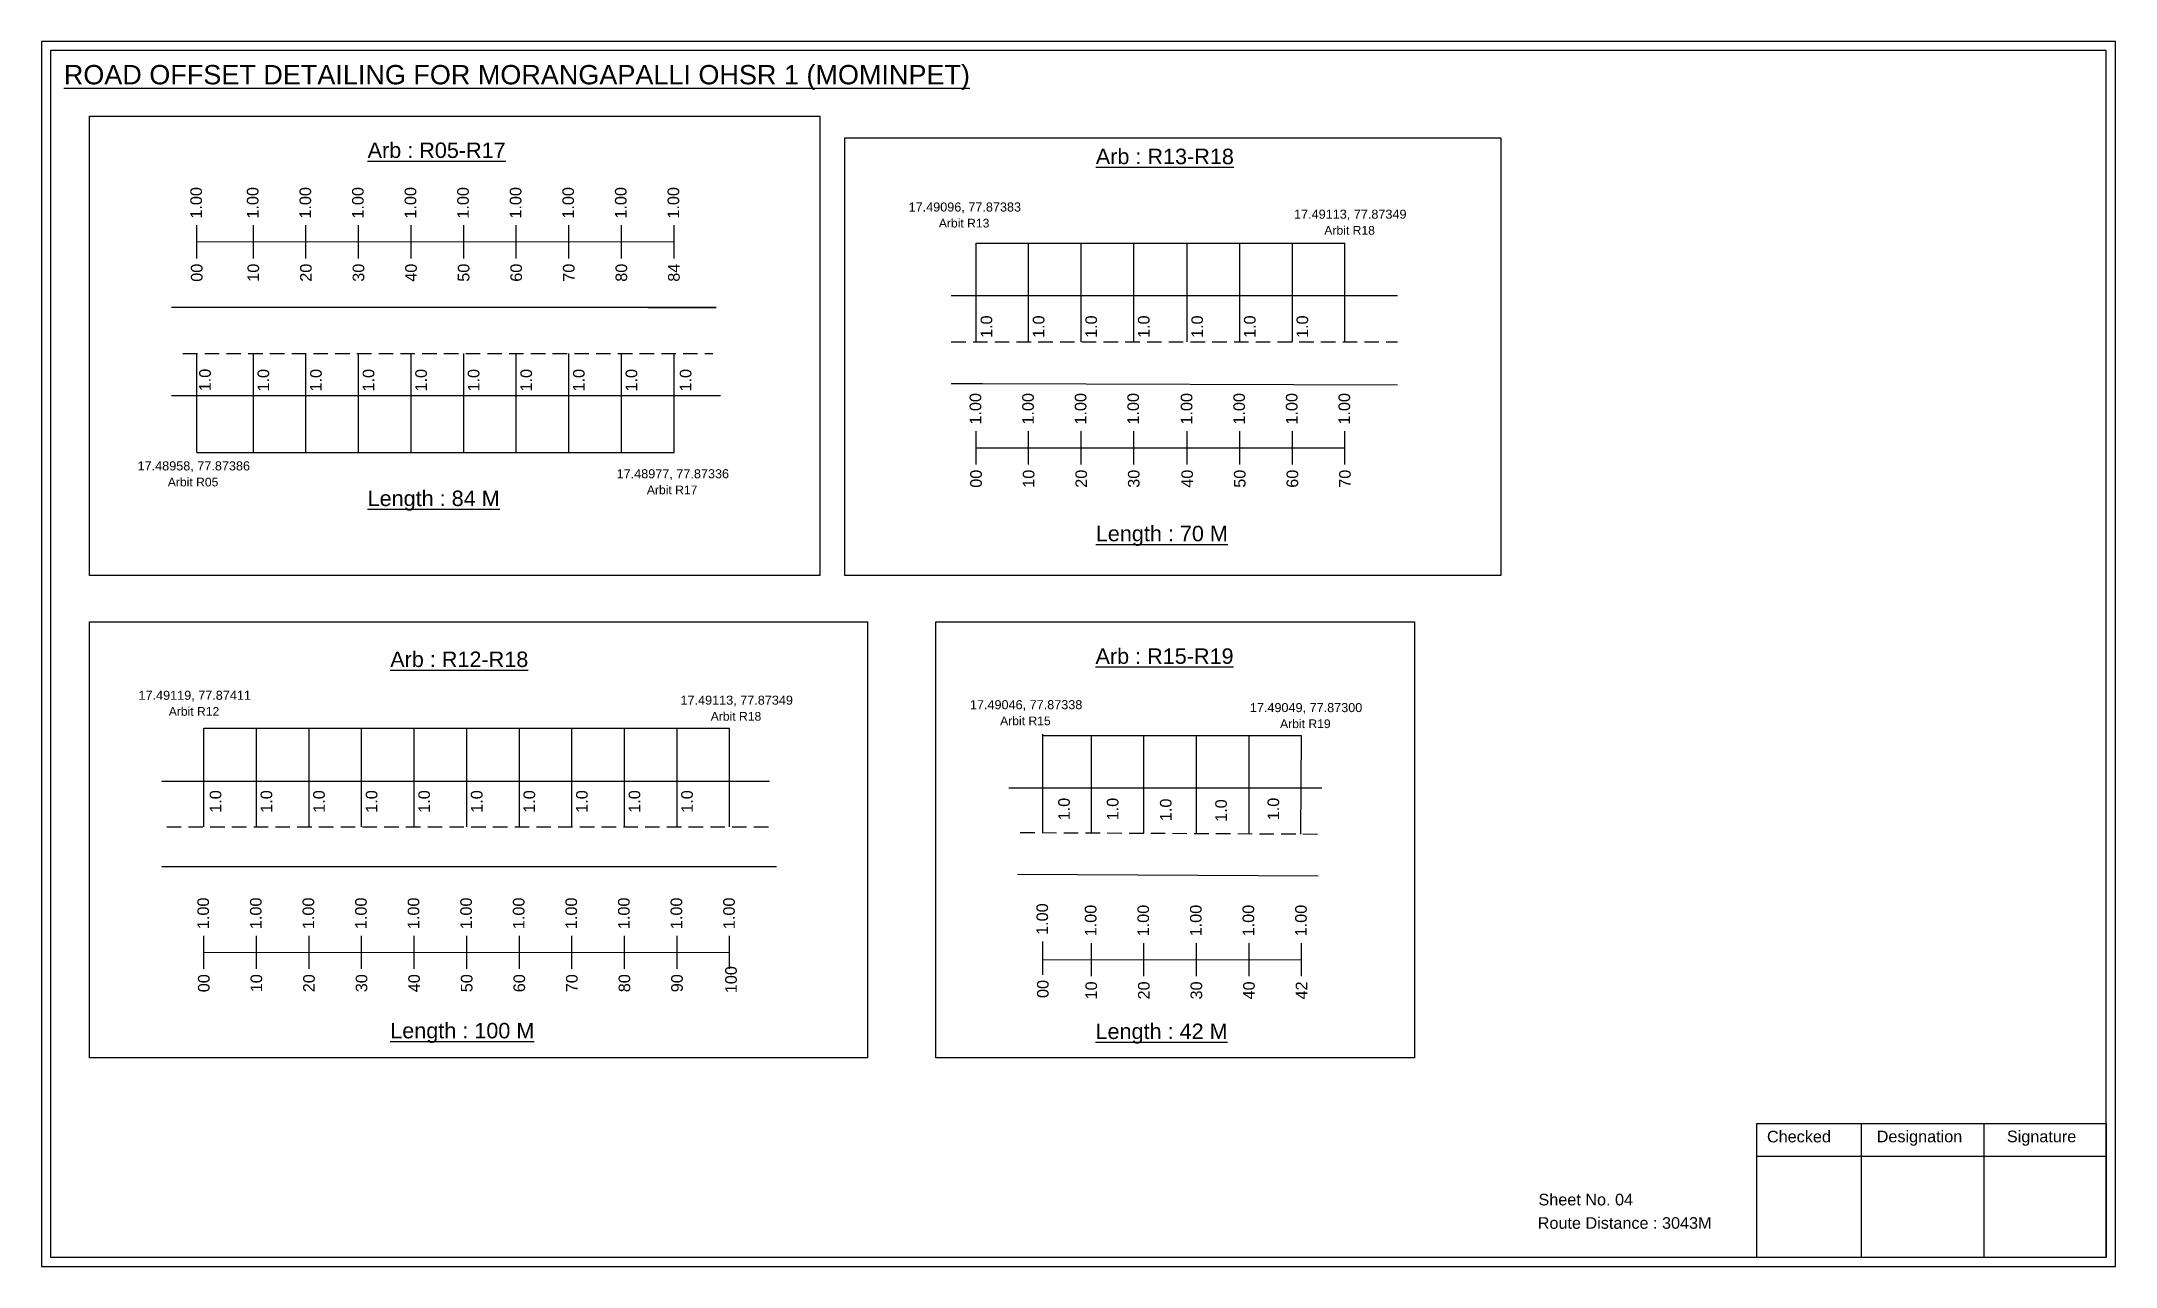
# Model space of a CAD drawing. Header units: inches. Extents: x -117 to 51867, y -12715 to 3423.
# Drawn here: x 38851 to 39387, y -1575 to -1258 of the extents above; entities that cross this region are included whole.
import ezdxf

# ---------------------------------------------------------------- set-up
doc = ezdxf.new("R2010")
doc.units = ezdxf.units.IN
doc.header["$MEASUREMENT"] = 0
doc.linetypes.add('DASHED2', pattern=[0.375, 0.25, -0.125])
doc.layers.add('PDF_Geometry', color=7, linetype='Continuous')
doc.layers.add('PDF_Text', color=5, linetype='Continuous')
doc.styles.add('PDF Arial', font='arial.ttf')
doc.styles.get("Standard").update_dxf_attribs({"font": 'arial.ttf'})

msp = doc.modelspace()

# ---------------------------------------------------------------- texts
at = {"color": 242, "true_color": 0xcd2027}
for s, height, p in [('%%UROAD OFFSET DETAILING FOR MORANGAPALLI OHSR 1 (MOMINPET)', 5, (38856.3, -1269.31)), ('%%UArb : R05-R17', 4, (38934.88, -1288.35)), ('%%UArb : R13-R18', 4, (39123.24, -1289.95)), ('%%ULength : 84 M', 4, (38934.88, -1378.35)), ('%%ULength : 70 M', 4, (39123.24, -1387.45)), ('%%UArb : R12-R18', 4, (38940.73, -1419.96)), ('%%UArb : R15-R19', 4, (39123.16, -1419.14)), ('%%ULength : 100 M', 4, (38940.73, -1515.96)), ('%%ULength : 42 M', 4, (39123.16, -1516.14))]:
    msp.add_text(s, height=height, dxfattribs=at).set_placement(p)
at = {"color": 217, "true_color": 0x93278f}
for s, p in [('1.00', (38892.03, -1304.03)), ('1.00', (38906.66, -1304.03)), ('1.00', (38920.26, -1304.03)), ('1.00', (38933.86, -1304.03)), ('1.00', (38947.46, -1304.03)), ('1.00', (38961.06, -1304.03)), ('1.00', (38974.66, -1304.03)), ('1.00', (38988.26, -1304.03)), ('1.00', (39001.86, -1304.03)), ('1.00', (39015.46, -1304.03)), ('00', (38892.18, -1320.35)), ('10', (38906.81, -1320.35)), ('20', (38920.41, -1320.35)), ('30', (38934.01, -1320.35)), ('40', (38947.61, -1320.35)), ('50', (38961.21, -1320.35)), ('60', (38974.81, -1320.35)), ('70', (38988.41, -1320.35)), ('80', (39002.01, -1320.35)), ('84', (39015.61, -1320.35)), ('1.00', (39093.6, -1357.28)), ('1.00', (39107.2, -1357.28)), ('1.00', (39120.8, -1357.28)), ('1.00', (39134.4, -1357.28)), ('1.00', (39148.21, -1357.28)), ('1.00', (39161.81, -1357.28)), ('1.00', (39175.41, -1357.28)), ('1.00', (39189.01, -1357.28)), ('00', (39093.75, -1373.61)), ('10', (39107.35, -1373.61)), ('20', (39120.95, -1373.61)), ('30', (39134.55, -1373.61)), ('40', (39148.37, -1373.61)), ('50', (39161.97, -1373.61)), ('60', (39175.57, -1373.61)), ('70', (39189.17, -1373.61)), ('1.00', (38893.85, -1487.72)), ('1.00', (38907.45, -1487.72)), ('1.00', (38921.05, -1487.72)), ('1.00', (38934.65, -1487.72)), ('1.00', (38948.25, -1487.72)), ('1.00', (38961.85, -1487.72)), ('1.00', (38975.45, -1487.72)), ('1.00', (38989.05, -1487.72)), ('1.00', (39002.65, -1487.72)), ('1.00', (39016.25, -1487.72)), ('1.00', (39029.85, -1487.72)), ('1.00', (39110.88, -1489.21)), ('1.00', (39123.4, -1489.59)), ('1.00', (39137, -1489.59)), ('1.00', (39150.6, -1489.59)), ('1.00', (39164.2, -1489.59)), ('1.00', (39177.8, -1489.59)), ('00', (38894, -1504.04)), ('10', (38907.6, -1504.04)), ('20', (38921.2, -1504.04)), ('30', (38934.8, -1504.04)), ('40', (38948.4, -1504.04)), ('50', (38962, -1504.04)), ('60', (38975.6, -1504.04)), ('70', (38989.2, -1504.04)), ('80', (39002.8, -1504.04)), ('90', (39016.4, -1504.04)), ('100', (39030.38, -1504.29)), ('00', (39111.03, -1505.53)), ('10', (39123.55, -1505.91)), ('20', (39137.15, -1505.91)), ('30', (39150.75, -1505.91)), ('40', (39164.35, -1505.91)), ('42', (39177.95, -1505.91))]:
    msp.add_text(s, height=3, rotation=90, dxfattribs=at).set_placement(p)
at = {"color": 5}
for s, height, p in [('17.49096, 77.87383', 2.34, (39074.81, -1302.2)), ('17.49113, 77.87349', 2.34, (39174.52, -1304.05)), ('Arbit R13', 2.246, (39082.63, -1306.32)), ('Arbit R18', 2.246, (39182.35, -1308.18)), ('17.48958, 77.87386', 2.34, (38875.38, -1369.13)), ('Arbit R05', 2.246, (38883.2, -1373.26)), ('17.48977, 77.87336', 2.34, (38999.29, -1371.16)), ('Arbit R17', 2.246, (39007.11, -1375.28)), ('17.49119, 77.87411', 2.34, (38875.62, -1428.44)), ('Arbit R12', 2.246, (38883.44, -1432.56)), ('17.49113, 77.87349', 2.34, (39015.81, -1429.7)), ('Arbit R18', 2.246, (39023.63, -1433.83)), ('17.49046, 77.87338', 2.34, (39090.67, -1430.87)), ('17.49049, 77.87300', 2.34, (39163.08, -1431.62)), ('Arbit R15', 2.246, (39098.49, -1435)), ('Arbit R19', 2.246, (39170.9, -1435.75))]:
    msp.add_text(s, height=height, dxfattribs=at).set_placement(p)
for p in [(39096.45, -1334.89), (39109.94, -1334.89), (39123.54, -1334.89), (39137.14, -1334.89), (39150.96, -1334.89), (39164.56, -1334.89), (39178.16, -1334.89), (38894.31, -1348.68), (38909.41, -1348.73), (38923.01, -1348.73), (38936.61, -1348.73), (38950.21, -1348.73), (38963.81, -1348.73), (38977.41, -1348.73), (38991.01, -1348.73), (39004.61, -1348.73), (39018.63, -1348.73), (38897.04, -1457.64), (38910.2, -1457.64), (38923.8, -1457.64), (38937.4, -1457.64), (38951, -1457.64), (38964.6, -1457.64), (38978.2, -1457.64), (38991.8, -1457.64), (39005.4, -1457.64), (39019, -1457.64), (39116.51, -1459.6), (39129.09, -1459.6), (39142.83, -1459.8), (39157.14, -1459.99), (39170.66, -1459.58)]:
    msp.add_text('1.0', height=3, rotation=90).set_placement(p)
for s, p in [('Sheet No. 04', (39237.74, -1559.15)), ('Route Distance : 3043M', (39237.55, -1565.2))]:
    msp.add_text(s, height=3).set_placement(p)
at = {"layer": 'PDF_Text', "color": 7, "attachment_point": 7, "style": 'PDF Arial'}
for s, insert, char_height in [('Designation', (39325.22, -1543.73), 3.0006), ('Signature', (39358.9, -1543.73), 3.001), ('Checked', (39296.84, -1542.9), 3.001)]:
    msp.add_mtext(s, dxfattribs=dict(at, insert=insert, char_height=char_height))

# ---------------------------------------------------------------- linework, layer by layer
at = {"color": 217, "true_color": 0x93278f}
for p, q in [((38890.71, -1314.32), (38890.71, -1305.76)), ((38905.34, -1314.32), (38905.34, -1305.76)), ((38918.94, -1314.32), (38918.94, -1305.76)), ((38932.54, -1314.32), (38932.54, -1305.76)), ((38946.14, -1314.32), (38946.14, -1305.76)), ((38959.74, -1314.32), (38959.74, -1305.76)), ((38973.34, -1314.32), (38973.34, -1305.76)), ((38986.94, -1314.32), (38986.94, -1305.76)), ((39000.54, -1314.32), (39000.54, -1305.76)), ((39014.14, -1314.32), (39014.14, -1305.76)), ((38890.71, -1310.04), (39014.14, -1309.97)), ((39092.27, -1367.58), (39092.27, -1359.02)), ((39105.87, -1367.58), (39105.87, -1359.02)), ((39119.47, -1367.58), (39119.47, -1359.02)), ((39133.07, -1367.58), (39133.07, -1359.02)), ((39146.89, -1367.58), (39146.89, -1359.02)), ((39160.49, -1367.58), (39160.49, -1359.02)), ((39174.09, -1367.58), (39174.09, -1359.02)), ((39187.69, -1367.58), (39187.69, -1359.02)), ((39092.27, -1363.31), (39187.69, -1363.25)), ((38892.53, -1498.01), (38892.53, -1489.45)), ((38906.13, -1498.01), (38906.13, -1489.45)), ((38919.73, -1498.01), (38919.73, -1489.45)), ((38933.33, -1498.01), (38933.33, -1489.45)), ((38946.93, -1498.01), (38946.93, -1489.45)), ((38960.53, -1498.01), (38960.53, -1489.45)), ((38974.13, -1498.01), (38974.13, -1489.45)), ((38987.73, -1498.01), (38987.73, -1489.45)), ((39001.33, -1498.01), (39001.33, -1489.45)), ((39014.93, -1498.01), (39014.93, -1489.45)), ((39028.53, -1498.01), (39028.53, -1489.45)), ((39109.55, -1499.5), (39109.55, -1490.94)), ((39122.08, -1499.89), (39122.08, -1491.33)), ((39135.68, -1499.89), (39135.68, -1491.33)), ((39149.28, -1499.89), (39149.28, -1491.33)), ((39162.88, -1499.89), (39162.88, -1491.33)), ((39176.48, -1499.89), (39176.48, -1491.33)), ((38892.53, -1493.74), (39028.53, -1493.72)), ((39109.55, -1495.62), (39176.48, -1495.6))]:
    msp.add_line(p, q, dxfattribs=at)
at = {"color": 5}
for p, q in [((39092.27, -1310.35), (39187.69, -1310.35)), ((38890.71, -1364.46), (39014.14, -1364.46)), ((38892.53, -1435.78), (39028.53, -1435.78)), ((39109.55, -1437.65), (39176.48, -1437.65))]:
    msp.add_line(p, q, dxfattribs=at)
for p, q in [((39092.27, -1335.89), (39092.27, -1310.35)), ((39105.87, -1335.89), (39105.87, -1310.35)), ((39119.47, -1335.89), (39119.47, -1310.35)), ((39133.07, -1335.89), (39133.07, -1310.35)), ((39146.89, -1335.89), (39146.89, -1310.35)), ((39160.49, -1335.89), (39160.49, -1310.35)), ((39174.09, -1335.89), (39174.09, -1310.35)), ((39187.69, -1335.89), (39187.69, -1310.35)), ((39201.29, -1324), (39085.86, -1324)), ((39025.02, -1327.04), (38884.15, -1327.04)), ((39007.39, -1327.04), (39025.02, -1327.04)), ((38890.71, -1364.46), (38890.71, -1338.93)), ((38905.34, -1364.46), (38905.34, -1338.93)), ((38918.94, -1364.46), (38918.94, -1338.93)), ((38932.54, -1364.46), (38932.54, -1338.93)), ((38946.14, -1364.46), (38946.14, -1338.93)), ((38959.74, -1364.46), (38959.74, -1338.93)), ((38973.34, -1364.46), (38973.34, -1338.93)), ((38986.94, -1364.46), (38986.94, -1338.93)), ((39000.54, -1364.46), (39000.54, -1338.93)), ((39014.14, -1364.46), (39014.14, -1338.93)), ((38884.15, -1349.73), (38916.27, -1349.73)), ((38916.27, -1349.73), (39026.14, -1349.73)), ((39085.86, -1346.69), (39093.92, -1346.69)), ((39093.92, -1346.69), (39201.29, -1346.99)), ((38892.53, -1461.31), (38892.53, -1435.78)), ((38906.13, -1461.31), (38906.13, -1435.78)), ((38919.73, -1461.31), (38919.73, -1435.78)), ((38933.33, -1461.31), (38933.33, -1435.78)), ((38946.93, -1461.31), (38946.93, -1435.78)), ((38960.53, -1461.31), (38960.53, -1435.78)), ((38974.13, -1461.31), (38974.13, -1435.78)), ((38987.73, -1461.31), (38987.73, -1435.78)), ((39001.33, -1461.31), (39001.33, -1435.78)), ((39014.93, -1461.31), (39014.93, -1435.78)), ((39028.53, -1461.31), (39028.53, -1435.78)), ((39109.55, -1462.89), (39109.55, -1437.35)), ((39122.08, -1462.94), (39122.08, -1437.65)), ((39135.68, -1462.99), (39135.68, -1437.65)), ((39149.28, -1462.93), (39149.28, -1437.65)), ((39162.88, -1463.19), (39162.88, -1437.65)), ((39176.25, -1463.15), (39176.48, -1437.65)), ((38881.65, -1449.43), (39038.81, -1449.43)), ((39181.72, -1451.32), (39100.77, -1451.32)), ((39040.63, -1471.62), (38881.65, -1471.62)), ((39102.98, -1473.53), (39180.71, -1473.96))]:
    msp.add_line(p, q)
at = {"linetype": 'DASHED2', "ltscale": 15}
for p, q in [((38887.12, -1338.93), (39024.17, -1338.93)), ((39085.86, -1335.89), (39201.29, -1335.89)), ((38882.92, -1461.31), (39038.81, -1461.31)), ((39103.7, -1462.74), (39181.98, -1463.15))]:
    msp.add_line(p, q, dxfattribs=at)
for points in [[(38862.93, -1277.52), (39051.86, -1277.52), (39051.86, -1396.34), (38862.93, -1396.34)], [(39058.35, -1283.18), (39227.96, -1283.18), (39227.96, -1396.34), (39058.35, -1396.34)], [(38862.93, -1408.29), (39064.17, -1408.29), (39064.17, -1520.97), (38862.93, -1520.97)], [(39081.85, -1408.29), (39205.65, -1408.29), (39205.65, -1520.97), (39081.85, -1520.97)]]:
    msp.add_lwpolyline(points, close=True)
at = {"layer": 'PDF_Geometry'}
for points in [[(38850.52, -1258.24), (38850.52, -1574.95), (39387, -1574.95), (39387, -1258.24)], [(38852.85, -1260.56), (38852.85, -1572.53), (39384.58, -1572.53), (39384.58, -1260.56)]]:
    msp.add_lwpolyline(points, close=True, dxfattribs=at)
at = {"layer": 'PDF_Geometry', "color": 242, "true_color": 0xcc1f26}
msp.add_lwpolyline([(39384.58, -1572.62), (39294.24, -1572.62), (39294.24, -1538.01), (39384.58, -1538.01)], close=True, dxfattribs=at)
for points in [[(39321.22, -1538.01), (39321.22, -1572.62)], [(39352.94, -1538.01), (39352.94, -1572.62)], [(39294.24, -1546.38), (39384.58, -1546.38)]]:
    msp.add_lwpolyline(points, dxfattribs=at)

msp.set_redraw_order([(e.dxf.handle, doc.entitydb.next_handle()) for e in msp.query("TEXT MTEXT ATTDEF DIMENSION ARC_DIMENSION")])  # texts and dimensions are drawn at this point

doc.saveas('drawing.dxf')
